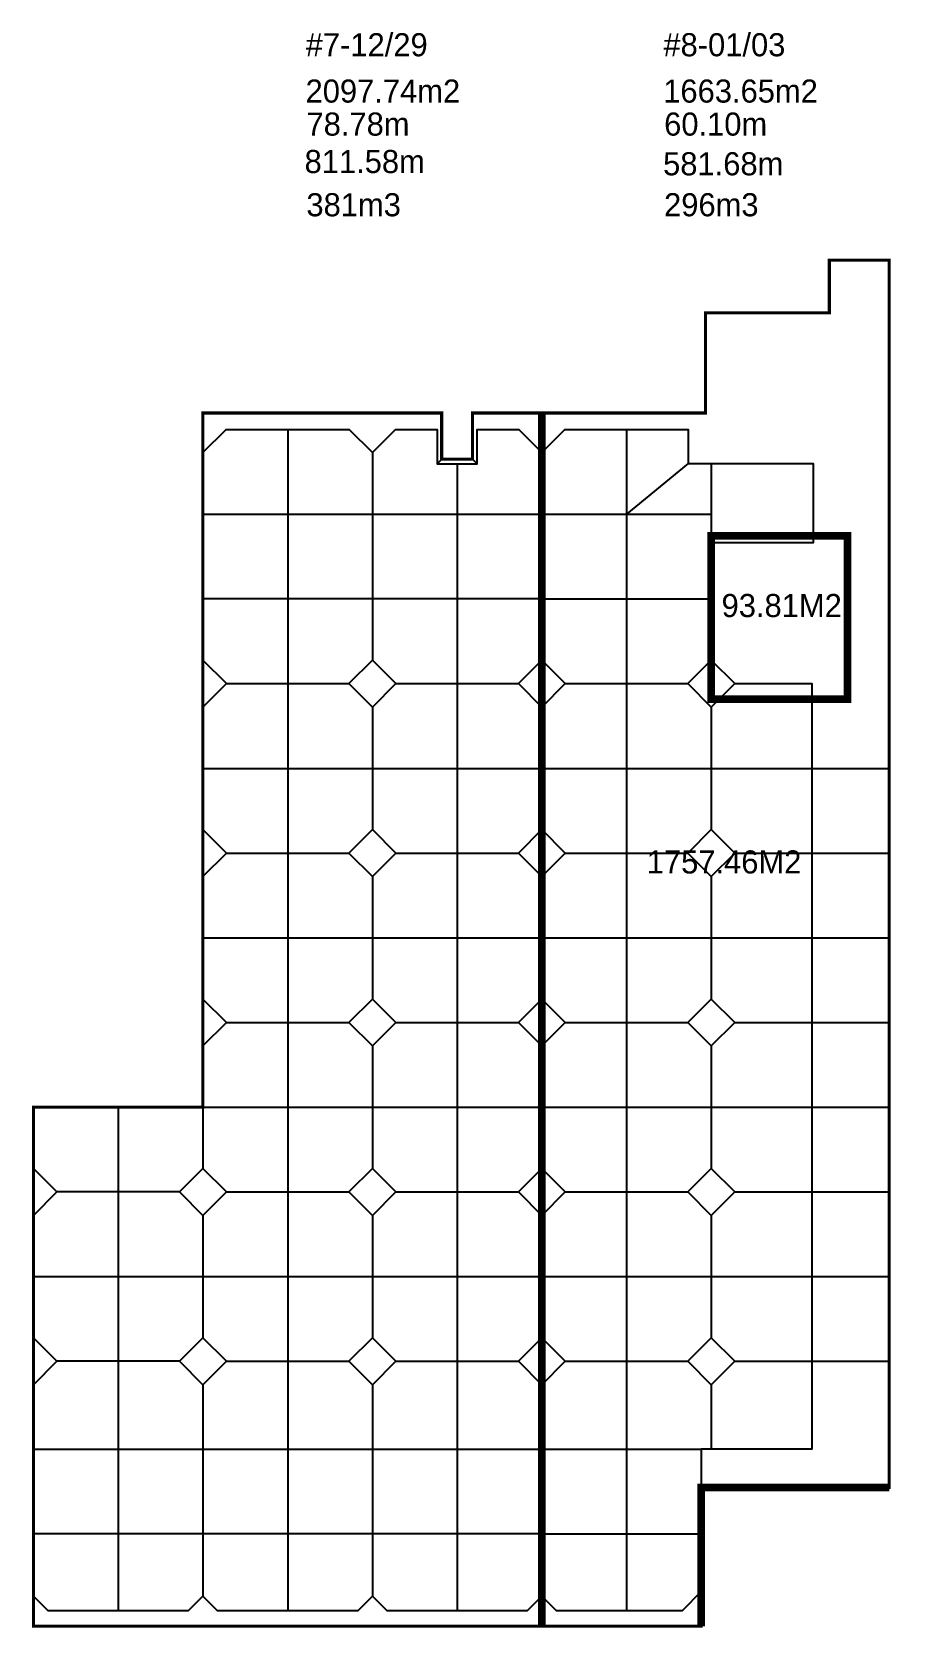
# Model space of a CAD drawing. Header units: millimetres. Extents: x -552870 to 1405794, y -1345622 to 197746.
# Drawn here: x -102770 to -46870, y -636259 to -532493 of the extents above; entities that cross this region are included whole.
import ezdxf

# ---------------------------------------------------------------- set-up
doc = ezdxf.new("R2010")
doc.units = ezdxf.units.MM
doc.header["$LTSCALE"] = 1000
doc.header["$MEASUREMENT"] = 0
doc.layers.get('0').update_dxf_attribs({"linetype": 'CONTINUOUS'})
doc.styles.add('나눔바른고딕', font='')
doc.styles.get('나눔바른고딕').set_extended_font_data('나눔바른고딕')

msp = doc.modelspace()

# ---------------------------------------------------------------- texts
at = {"ltscale": 10000, "style": '나눔바른고딕'}
for s, p in [('#7-12/29', (-84997.4, -534073.2)), ('#8-01/03', (-61778, -534073.2))]:
    msp.add_text(s, height=1500, dxfattribs=at).set_placement(p)
at = {"color": 2, "ltscale": 10000, "style": '나눔바른고딕'}
for s, p in [('2097.74m2 ', (-85007.4, -537080.8)), ('1663.65m2 ', (-61788, -537080.8)), ('93.81M2 ', (-58000.6, -570486)), ('1757.46M2 ', (-62858.3, -587135.3))]:
    msp.add_text(s, height=1500, dxfattribs=at).set_placement(p)
at = {"color": 1, "ltscale": 10000, "style": '나눔바른고딕'}
for s, p in [('78.78m', (-84947.7, -539225)), ('60.10m', (-61728.3, -539225))]:
    msp.add_text(s, height=1500, dxfattribs=at).set_placement(p)
at = {"color": 114, "ltscale": 10000, "true_color": 0x139b48, "style": '나눔바른고딕'}
for s, p in [('811.58m', (-85072.6, -541655)), ('581.68m', (-61796.4, -541801.9))]:
    msp.add_text(s, height=1500, dxfattribs=at).set_placement(p)
at = {"color": 7, "ltscale": 10000, "style": '나눔바른고딕'}
for s, p in [('381m3', (-84953.3, -544461.9)), ('296m3', (-61733.9, -544461.9))]:
    msp.add_text(s, height=1500, dxfattribs=at).set_placement(p)

# ---------------------------------------------------------------- linework, layer by layer
at = {"color": 2, "ltscale": 10000, "const_width": 200}
for points in [[(-47119.9, -627006.6), (-47119.9, -547309.5), (-51004.9, -547309.5), (-51004.9, -550724.5), (-59044.9, -550724.5), (-59044.9, -557234.5), (-69669.9, -557234.5), (-69669.9, -636009.5), (-59319.9, -636009.5), (-59319.9, -627009.5), (-47119.9, -627006.6)], [(-91669.9, -557234.5), (-91669.9, -602309.5), (-102669.9, -602311.1), (-102669.9, -636009.5), (-69669.9, -636009.5), (-69669.9, -557234.5), (-74169.9, -557234.5), (-74169.9, -560234.5), (-76169.9, -560234.5), (-76169.9, -557234.5), (-91669.9, -557234.5)], [(-58669.9, -565209.5), (-58669.9, -575809.5), (-49819.9, -575809.5), (-49819.9, -565209.5), (-58669.9, -565209.5)]]:
    msp.add_lwpolyline(points, dxfattribs=at)
at = {"color": 1, "ltscale": 10000, "const_width": 500}
for points in [[(-69669.9, -557234.5), (-69669.9, -636009.5)], [(-47119.9, -627006.6), (-59319.9, -627009.5), (-59319.9, -636009.5)]]:
    msp.add_lwpolyline(points, dxfattribs=at)
at = {"color": 114, "ltscale": 10000, "true_color": 0x139b48}
for points in [[(-69669.9, -634059.5), (-70619.9, -635009.5), (-79719.9, -635009.5), (-80669.9, -634059.5), (-81619.9, -635009.5), (-90719.9, -635009.5), (-91669.9, -634059.5), (-92619.9, -635009.5), (-101719.9, -635009.5), (-102669.9, -634059.5), (-102669.9, -620333.7), (-101145.6, -618809.5), (-102669.9, -617285.2), (-102669.9, -609333.7), (-101145.6, -607809.5), (-102669.9, -606285.2), (-102669.9, -602309.5), (-91669.9, -602309.5), (-91669.9, -598333.7), (-90145.6, -596809.5), (-91669.9, -595285.2), (-91669.9, -587333.7), (-90145.6, -585809.5), (-91669.9, -584285.2), (-91669.9, -576333.7), (-90145.6, -574809.5), (-91669.9, -573285.2), (-91669.9, -559809.5), (-90169.9, -558309.5), (-82169.9, -558309.5), (-80669.9, -559809.5), (-79169.9, -558309.5), (-76469.9, -558309.5), (-76469.9, -560534.5), (-73869.9, -560534.5), (-73869.9, -558309.5), (-71169.9, -558309.5), (-69669.9, -559809.5)], [(-86169.9, -558309.5), (-86169.9, -596809.5), (-86169.9, -635009.5)], [(-64169.9, -558309.5), (-64169.9, -596809.5), (-64169.9, -635009.5)], [(-80669.9, -559809.5), (-80669.9, -573285.2)], [(-76169.9, -560234.5), (-76469.9, -560534.5)], [(-74169.9, -560234.5), (-73869.9, -560534.5)], [(-75169.9, -560534.5), (-75169.9, -596809.5), (-75169.9, -635009.5)], [(-60169.9, -560509.5), (-64169.9, -563809.5)], [(-58669.9, -560509.5), (-58669.9, -565659.5)], [(-91669.9, -563809.5), (-69669.9, -563809.5)], [(-69669.9, -563809.5), (-58669.9, -563809.5)], [(-69669.9, -569309.5), (-91669.5, -569309.5)], [(-69669.9, -569309.5), (-58669.9, -569309.5)], [(-80669.9, -573285.2), (-82194.2, -574809.5), (-80669.9, -576333.7), (-79145.6, -574809.5), (-80669.9, -573285.2)], [(-69669.9, -573285.2), (-71194.2, -574809.5), (-69669.9, -576333.7)], [(-58669.9, -573285.2), (-60194.2, -574809.5), (-58669.9, -576333.7), (-57145.6, -574809.5)], [(-90145.6, -574809.5), (-82194.2, -574809.5)], [(-79145.6, -574809.5), (-71194.2, -574809.5)], [(-68145.6, -574809.5), (-60194.2, -574809.5)], [(-80669.9, -576333.7), (-80669.9, -584285.2)], [(-58669.9, -576333.7), (-58669.9, -584285.2)], [(-91669.9, -580309.5), (-69669.9, -580309.5)], [(-69669.9, -580309.5), (-47122.4, -580309.5)], [(-80669.9, -584285.2), (-82194.2, -585809.5), (-80669.9, -587333.7), (-79145.6, -585809.5), (-80669.9, -584285.2)], [(-69669.9, -584285.2), (-71194.2, -585809.5), (-69669.9, -587333.7)], [(-58669.9, -584285.2), (-60194.2, -585809.5), (-58669.9, -587333.7), (-57145.6, -585809.5), (-58669.9, -584285.2)], [(-90145.6, -585809.5), (-82194.2, -585809.5)], [(-79145.6, -585809.5), (-71194.2, -585809.5)], [(-68145.6, -585809.5), (-60194.2, -585809.5)], [(-57145.6, -585809.5), (-47119.9, -585809.5)], [(-80669.9, -587333.7), (-80669.9, -595285.2)], [(-58669.9, -587333.7), (-58669.9, -595285.2)], [(-91669.9, -591309.5), (-69669.9, -591309.5)], [(-69669.9, -591309.5), (-47122.4, -591309.5)], [(-80669.9, -595285.2), (-82194.2, -596809.5), (-80669.9, -598333.7), (-79145.6, -596809.5), (-80669.9, -595285.2)], [(-69669.9, -595285.2), (-71194.2, -596809.5), (-69669.9, -598333.7)], [(-58669.9, -595285.2), (-60194.2, -596809.5), (-58669.9, -598333.7), (-57145.6, -596809.5), (-58669.9, -595285.2)], [(-90145.6, -596809.5), (-82194.2, -596809.5)], [(-79145.6, -596809.5), (-71194.2, -596809.5)], [(-68145.6, -596809.5), (-60194.2, -596809.5)], [(-57145.6, -596809.5), (-47119.9, -596809.5)], [(-80669.9, -598333.7), (-80669.9, -606285.2)], [(-58669.9, -598333.7), (-58669.9, -606285.2)], [(-97169.9, -602310.3), (-97169.9, -635009.5)], [(-91671.3, -602309.5), (-69669.9, -602309.5)], [(-91669.9, -602309.5), (-91669.9, -606285.2)], [(-69669.9, -602309.5), (-47122.4, -602309.5)], [(-91669.9, -606285.2), (-93194.2, -607809.5), (-91669.9, -609333.7), (-90145.6, -607809.5), (-91669.9, -606285.2)], [(-80669.9, -606285.2), (-82194.2, -607809.5), (-80669.9, -609333.7), (-79145.6, -607809.5), (-80669.9, -606285.2)], [(-69669.9, -606285.2), (-71194.2, -607809.5), (-69669.9, -609333.7)], [(-58669.9, -606285.2), (-60194.2, -607809.5), (-58669.9, -609333.7), (-57145.6, -607809.5), (-58669.9, -606285.2)], [(-93194.2, -607809.5), (-101145.6, -607809.5)], [(-90145.6, -607809.5), (-82194.2, -607809.5)], [(-79145.6, -607809.5), (-71194.2, -607809.5)], [(-68145.6, -607809.5), (-60194.2, -607809.5)], [(-57145.6, -607809.5), (-47119.9, -607809.5)], [(-91669.9, -609333.7), (-91669.9, -617285.2)], [(-80669.9, -609333.7), (-80669.9, -617285.2)], [(-58669.9, -609333.7), (-58669.9, -617285.2)], [(-102669.9, -613309.5), (-69669.9, -613309.5)], [(-69669.9, -613309.5), (-47122.4, -613309.5)], [(-91669.9, -617285.2), (-93194.2, -618809.5), (-91669.9, -620333.7), (-90145.6, -618809.5), (-91669.9, -617285.2)], [(-80669.9, -617285.2), (-82194.2, -618809.5), (-80669.9, -620333.7), (-79145.6, -618809.5), (-80669.9, -617285.2)], [(-69669.9, -617285.2), (-71194.2, -618809.5), (-69669.9, -620333.7)], [(-58669.9, -617285.2), (-60194.2, -618809.5), (-58669.9, -620333.7), (-57145.6, -618809.5), (-58669.9, -617285.2)], [(-93194.2, -618809.5), (-101145.6, -618809.5)], [(-90145.6, -618809.5), (-82194.2, -618809.5)], [(-79145.6, -618809.5), (-71194.2, -618809.5)], [(-68145.6, -618809.5), (-60194.2, -618809.5)], [(-57145.6, -618809.5), (-47119.9, -618809.5)], [(-91669.9, -620333.7), (-91669.9, -634059.5)], [(-80669.9, -620333.7), (-80669.9, -634059.5)], [(-58669.9, -620333.7), (-58669.9, -624509.5)], [(-102669.9, -624509.5), (-69669.9, -624509.5)], [(-69669.9, -624509.5), (-59319.9, -624509.5)], [(-69669.9, -630009.5), (-102669.9, -630009.5)], [(-69669.9, -630009.5), (-59319.9, -630009.5)]]:
    msp.add_lwpolyline(points, dxfattribs=at)
msp.add_lwpolyline([(-57145.6, -574809.5), (-52144.9, -574809.5), (-52144.9, -624509.5), (-59319.9, -624509.5), (-59319.9, -633759.5), (-60569.9, -635009.5), (-68719.9, -635009.5), (-69669.9, -634059.5), (-69669.9, -620333.7), (-68145.6, -618809.5), (-69669.9, -617285.2), (-69669.9, -609333.7), (-68145.6, -607809.5), (-69669.9, -606285.2), (-69669.9, -598333.7), (-68145.6, -596809.5), (-69669.9, -595285.2), (-69669.9, -587333.7), (-68145.6, -585809.5), (-69669.9, -584285.2), (-69669.9, -576333.7), (-68145.6, -574809.5), (-69669.9, -573285.2), (-69669.9, -559809.5), (-68169.9, -558309.5), (-60169.9, -558309.5), (-60169.9, -560509.5), (-52044.9, -560509.5), (-52044.9, -565659.5), (-58669.9, -565659.5), (-58669.9, -573285.2)], close=True, dxfattribs=at)
at = {"color": 1, "ltscale": 10000, "const_width": 500}
msp.add_lwpolyline([(-58669.9, -565209.5), (-58669.9, -565659.5), (-58669.9, -575809.5), (-49819.9, -575809.5), (-49819.9, -574809.5), (-49819.9, -565209.5)], close=True, dxfattribs=at)

msp.set_redraw_order([(e.dxf.handle, doc.entitydb.next_handle()) for e in msp.query("TEXT MTEXT ATTDEF DIMENSION ARC_DIMENSION")])  # texts and dimensions are drawn at this point

doc.saveas('drawing.dxf')
